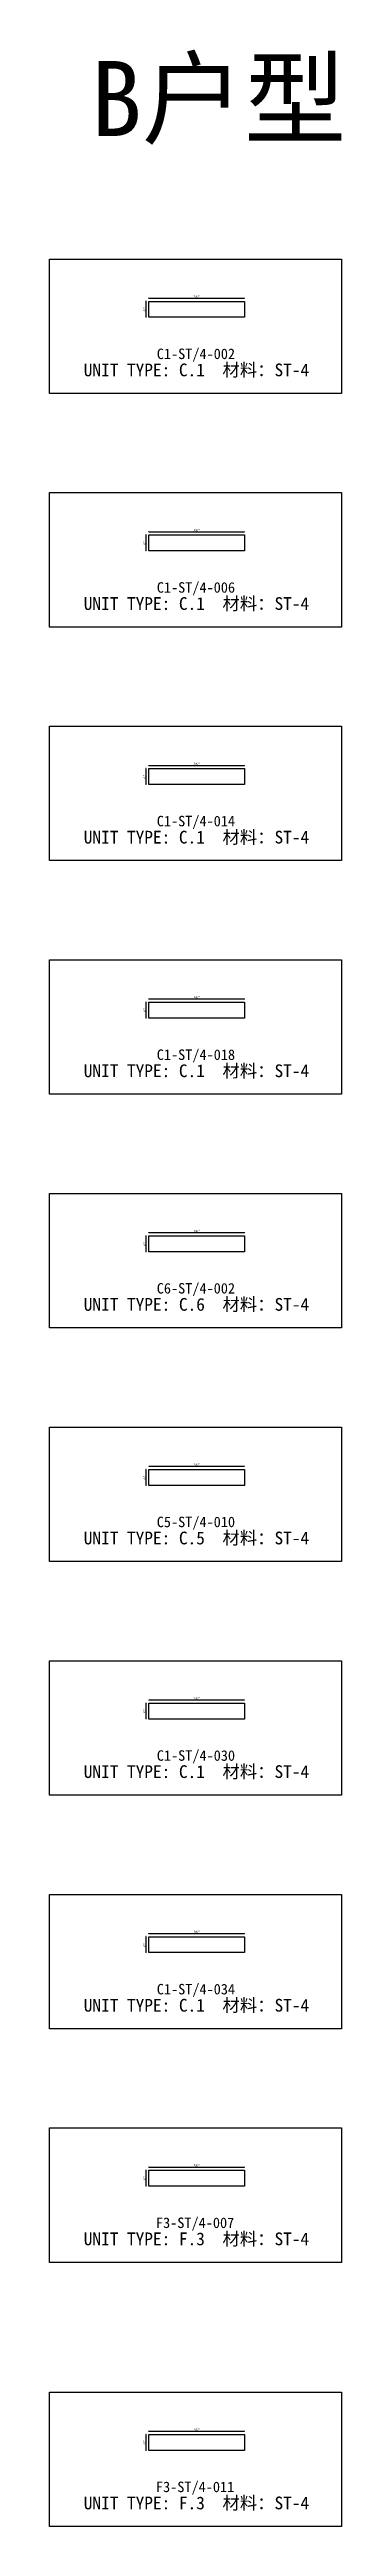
# Model space of a CAD drawing. Header units: millimetres. Extents: x -46966 to 138077, y -48408 to 2116.
# Drawn here: x 22269 to 25061, y -21592 to 2047 of the extents above; entities that cross this region are included whole.
import ezdxf
from ezdxf.enums import TextEntityAlignment as Align

# ---------------------------------------------------------------- set-up
doc = ezdxf.new("R2010")
doc.units = ezdxf.units.MM
doc.layers.add('PART_NUMBER', color=3, linetype='Continuous')
doc.styles.add('样式 1', font='')
doc.styles.get('样式 1').set_extended_font_data('NSimSun')
doc.dimstyles.new('副本 ISO-25', dxfattribs={"dimtxt": 25, "dimasz": 10, "dimexe": 1.5, "dimexo": 0.5, "dimtad": 1, "dimlfac": 0.03937, "dimlunit": 5, "dimtxsty": '样式 1', "dimblk": 'ARCHTICK', "dimcen": 2.5, "dimclrd": 256, "dimclrt": 1, "dimazin": 3, "dimtfac": 1, "dimtmove": 0, "dimatfit": 3, "dimfxlon": 1})

msp = doc.modelspace()

# ---------------------------------------------------------------- texts
at = {"style": '样式 1'}
for s, height, p in [('B户型', 716.2262, (22666.089, 1221.173)), ('材料：ST-4', 121.5865, (23923.236, -1071.636)), ('UNIT TYPE: C.1', 121.5865, (22596.955, -1071.636)), ('UNIT TYPE: C.1', 121.5865, (22596.955, -3301.203)), ('材料：ST-4', 121.5865, (23923.236, -3301.203)), ('UNIT TYPE: C.1', 121.5865, (22596.955, -5530.771)), ('材料：ST-4', 121.5865, (23923.236, -5530.771)), ('UNIT TYPE: C.1', 121.5865, (22596.955, -7760.338)), ('材料：ST-4', 121.5865, (23923.236, -7760.338)), ('UNIT TYPE: C.6', 121.5865, (22596.955, -9989.905)), ('材料：ST-4', 121.5865, (23923.236, -9989.905)), ('UNIT TYPE: C.5', 121.5865, (22596.955, -12219.472)), ('材料：ST-4', 121.5865, (23923.236, -12219.472)), ('UNIT TYPE: C.1', 121.5865, (22596.955, -14449.039)), ('材料：ST-4', 121.5865, (23923.236, -14449.039)), ('材料：ST-4', 121.5865, (23923.236, -16678.607)), ('UNIT TYPE: C.1', 121.5865, (22596.955, -16678.607)), ('UNIT TYPE: F.3', 121.5865, (22596.955, -18908.174)), ('材料：ST-4', 121.5865, (23923.236, -18908.174)), ('UNIT TYPE: F.3', 121.5865, (22596.955, -21428.592)), ('材料：ST-4', 121.5865, (23923.236, -21428.592))]:
    msp.add_text(s, height=height, dxfattribs=at).set_placement(p)
at = {"layer": 'PART_NUMBER', "color": 3, "style": '样式 1'}
for s, p in [('C1-ST/4-002', (23669.19, -857.31)), ('C1-ST/4-006', (23669.19, -3086.877)), ('C1-ST/4-014', (23669.19, -5316.444)), ('C1-ST/4-018', (23669.19, -7546.011)), ('C6-ST/4-002', (23669.19, -9775.578)), ('C5-ST/4-010', (23669.19, -12005.146)), ('C1-ST/4-030', (23669.19, -14234.713)), ('C1-ST/4-034', (23669.19, -16464.28)), ('F3-ST/4-007', (23661.414, -18693.847)), ('F3-ST/4-011', (23661.414, -21214.265))]:
    msp.add_text(s, height=100, dxfattribs=at).set_placement(p, align=Align.MIDDLE_CENTER)

# ---------------------------------------------------------------- blocks, each defined once
blk = doc.blocks.new('_ArchTick')
at = {"color": 0, "linetype": 'ByBlock', "const_width": 0.15}
blk.add_lwpolyline([(-0.5, -0.5), (0.5, 0.5)], dxfattribs=at)
blk = doc.blocks.new('*D731')
at = {"color": 0, "lineweight": -2, "transparency": 16777216}
for p, q in [((23219, -327), (23219, -324)), ((24133, -327), (24133, -324))]:
    blk.add_line(p, q, dxfattribs=at)
at = {"lineweight": -2, "transparency": 16777216}
blk.add_line((23219, -326), (24133, -326), dxfattribs=at)
at = {"layer": 'Defpoints', "color": 0, "transparency": 16777216}
for p in [(23219, -356), (24133, -326), (24133, -356)]:
    blk.add_point(p, dxfattribs=at)
at = {"lineweight": -2, "transparency": 16777216, "xscale": 10, "yscale": 10, "zscale": 10, "rotation": 180}
blk.add_blockref('_ArchTick', (23219, -326), dxfattribs=at)
at = {"lineweight": -2, "transparency": 16777216, "xscale": 10, "yscale": 10, "zscale": 10}
blk.add_blockref('_ArchTick', (24133, -326), dxfattribs=at)
at = {"color": 1, "transparency": 16777216, "insert": (23676, -313), "char_height": 25, "attachment_point": 5, "style": '样式 1'}
blk.add_mtext('\\A1;36"', dxfattribs=at)
blk = doc.blocks.new('*D732')
at = {"color": 0, "lineweight": -2, "transparency": 16777216}
for p, q in [((23194, -356), (23191, -356)), ((23194, -509), (23191, -509))]:
    blk.add_line(p, q, dxfattribs=at)
at = {"lineweight": -2, "transparency": 16777216}
blk.add_line((23193, -509), (23193, -356), dxfattribs=at)
at = {"layer": 'Defpoints', "color": 0, "transparency": 16777216}
for p in [(23193, -356), (23219, -356), (23219, -509)]:
    blk.add_point(p, dxfattribs=at)
at = {"lineweight": -2, "transparency": 16777216, "xscale": 10, "yscale": 10, "zscale": 10}
for p, rotation in [((23193, -356), 90), ((23193, -509), 270)]:
    blk.add_blockref('_ArchTick', p, dxfattribs=dict(at, rotation=rotation))
at = {"color": 1, "transparency": 16777216, "insert": (23180, -433), "char_height": 25, "attachment_point": 5, "rotation": 90, "style": '样式 1'}
blk.add_mtext('\\A1;6"', dxfattribs=at)
blk = doc.blocks.new('*D741')
at = {"color": 0, "lineweight": -2, "transparency": 16777216}
for p, q in [((23219, -2556), (23219, -2554)), ((24133, -2556), (24133, -2554))]:
    blk.add_line(p, q, dxfattribs=at)
at = {"lineweight": -2, "transparency": 16777216}
blk.add_line((23219, -2555), (24133, -2555), dxfattribs=at)
at = {"layer": 'Defpoints', "color": 0, "transparency": 16777216}
for p in [(23219, -2586), (24133, -2555), (24133, -2586)]:
    blk.add_point(p, dxfattribs=at)
at = {"lineweight": -2, "transparency": 16777216, "xscale": 10, "yscale": 10, "zscale": 10, "rotation": 180}
blk.add_blockref('_ArchTick', (23219, -2555), dxfattribs=at)
at = {"lineweight": -2, "transparency": 16777216, "xscale": 10, "yscale": 10, "zscale": 10}
blk.add_blockref('_ArchTick', (24133, -2555), dxfattribs=at)
at = {"color": 1, "transparency": 16777216, "insert": (23676, -2542), "char_height": 25, "attachment_point": 5, "style": '样式 1'}
blk.add_mtext('\\A1;36"', dxfattribs=at)
blk = doc.blocks.new('*D742')
at = {"color": 0, "lineweight": -2, "transparency": 16777216}
for p, q in [((23194, -2586), (23191, -2586)), ((23194, -2738), (23191, -2738))]:
    blk.add_line(p, q, dxfattribs=at)
at = {"lineweight": -2, "transparency": 16777216}
blk.add_line((23193, -2738), (23193, -2586), dxfattribs=at)
at = {"layer": 'Defpoints', "color": 0, "transparency": 16777216}
for p in [(23193, -2586), (23219, -2586), (23219, -2738)]:
    blk.add_point(p, dxfattribs=at)
at = {"lineweight": -2, "transparency": 16777216, "xscale": 10, "yscale": 10, "zscale": 10}
for p, rotation in [((23193, -2586), 90), ((23193, -2738), 270)]:
    blk.add_blockref('_ArchTick', p, dxfattribs=dict(at, rotation=rotation))
at = {"color": 1, "transparency": 16777216, "insert": (23180, -2662), "char_height": 25, "attachment_point": 5, "rotation": 90, "style": '样式 1'}
blk.add_mtext('\\A1;6"', dxfattribs=at)
blk = doc.blocks.new('*D751')
at = {"color": 0, "lineweight": -2, "transparency": 16777216}
for p, q in [((23219, -4786), (23219, -4783)), ((24133, -4786), (24133, -4783))]:
    blk.add_line(p, q, dxfattribs=at)
at = {"lineweight": -2, "transparency": 16777216}
blk.add_line((23219, -4785), (24133, -4785), dxfattribs=at)
at = {"layer": 'Defpoints', "color": 0, "transparency": 16777216}
for p in [(23219, -4816), (24133, -4785), (24133, -4816)]:
    blk.add_point(p, dxfattribs=at)
at = {"lineweight": -2, "transparency": 16777216, "xscale": 10, "yscale": 10, "zscale": 10, "rotation": 180}
blk.add_blockref('_ArchTick', (23219, -4785), dxfattribs=at)
at = {"lineweight": -2, "transparency": 16777216, "xscale": 10, "yscale": 10, "zscale": 10}
blk.add_blockref('_ArchTick', (24133, -4785), dxfattribs=at)
at = {"color": 1, "transparency": 16777216, "insert": (23676, -4772), "char_height": 25, "attachment_point": 5, "style": '样式 1'}
blk.add_mtext('\\A1;36"', dxfattribs=at)
blk = doc.blocks.new('*D752')
at = {"color": 0, "lineweight": -2, "transparency": 16777216}
for p, q in [((23194, -4816), (23191, -4816)), ((23194, -4968), (23191, -4968))]:
    blk.add_line(p, q, dxfattribs=at)
at = {"lineweight": -2, "transparency": 16777216}
blk.add_line((23193, -4968), (23193, -4816), dxfattribs=at)
at = {"layer": 'Defpoints', "color": 0, "transparency": 16777216}
for p in [(23193, -4816), (23219, -4816), (23219, -4968)]:
    blk.add_point(p, dxfattribs=at)
at = {"lineweight": -2, "transparency": 16777216, "xscale": 10, "yscale": 10, "zscale": 10}
for p, rotation in [((23193, -4816), 90), ((23193, -4968), 270)]:
    blk.add_blockref('_ArchTick', p, dxfattribs=dict(at, rotation=rotation))
at = {"color": 1, "transparency": 16777216, "insert": (23180, -4892), "char_height": 25, "attachment_point": 5, "rotation": 90, "style": '样式 1'}
blk.add_mtext('\\A1;6"', dxfattribs=at)
blk = doc.blocks.new('*D754')
at = {"color": 0, "lineweight": -2, "transparency": 16777216}
for p, q in [((23219, -7015), (23219, -7013)), ((24133, -7015), (24133, -7013))]:
    blk.add_line(p, q, dxfattribs=at)
at = {"lineweight": -2, "transparency": 16777216}
blk.add_line((23219, -7014), (24133, -7014), dxfattribs=at)
at = {"layer": 'Defpoints', "color": 0, "transparency": 16777216}
for p in [(23219, -7045), (24133, -7014), (24133, -7045)]:
    blk.add_point(p, dxfattribs=at)
at = {"lineweight": -2, "transparency": 16777216, "xscale": 10, "yscale": 10, "zscale": 10, "rotation": 180}
blk.add_blockref('_ArchTick', (23219, -7014), dxfattribs=at)
at = {"lineweight": -2, "transparency": 16777216, "xscale": 10, "yscale": 10, "zscale": 10}
blk.add_blockref('_ArchTick', (24133, -7014), dxfattribs=at)
at = {"color": 1, "transparency": 16777216, "insert": (23676, -7001), "char_height": 25, "attachment_point": 5, "style": '样式 1'}
blk.add_mtext('\\A1;36"', dxfattribs=at)
blk = doc.blocks.new('*D755')
at = {"color": 0, "lineweight": -2, "transparency": 16777216}
for p, q in [((23194, -7045), (23191, -7045)), ((23194, -7198), (23191, -7198))]:
    blk.add_line(p, q, dxfattribs=at)
at = {"lineweight": -2, "transparency": 16777216}
blk.add_line((23193, -7198), (23193, -7045), dxfattribs=at)
at = {"layer": 'Defpoints', "color": 0, "transparency": 16777216}
for p in [(23193, -7045), (23219, -7045), (23219, -7198)]:
    blk.add_point(p, dxfattribs=at)
at = {"lineweight": -2, "transparency": 16777216, "xscale": 10, "yscale": 10, "zscale": 10}
for p, rotation in [((23193, -7045), 90), ((23193, -7198), 270)]:
    blk.add_blockref('_ArchTick', p, dxfattribs=dict(at, rotation=rotation))
at = {"color": 1, "transparency": 16777216, "insert": (23180, -7121), "char_height": 25, "attachment_point": 5, "rotation": 90, "style": '样式 1'}
blk.add_mtext('\\A1;6"', dxfattribs=at)
blk = doc.blocks.new('*D781')
at = {"color": 0, "lineweight": -2, "transparency": 16777216}
for p, q in [((23219, -11474), (23219, -11472)), ((24133, -11474), (24133, -11472))]:
    blk.add_line(p, q, dxfattribs=at)
at = {"lineweight": -2, "transparency": 16777216}
blk.add_line((23219, -11473), (24133, -11473), dxfattribs=at)
at = {"layer": 'Defpoints', "color": 0, "transparency": 16777216}
for p in [(23219, -11504), (24133, -11473), (24133, -11504)]:
    blk.add_point(p, dxfattribs=at)
at = {"lineweight": -2, "transparency": 16777216, "xscale": 10, "yscale": 10, "zscale": 10, "rotation": 180}
blk.add_blockref('_ArchTick', (23219, -11473), dxfattribs=at)
at = {"lineweight": -2, "transparency": 16777216, "xscale": 10, "yscale": 10, "zscale": 10}
blk.add_blockref('_ArchTick', (24133, -11473), dxfattribs=at)
at = {"color": 1, "transparency": 16777216, "insert": (23676, -11460), "char_height": 25, "attachment_point": 5, "style": '样式 1'}
blk.add_mtext('\\A1;36"', dxfattribs=at)
blk = doc.blocks.new('*D782')
at = {"color": 0, "lineweight": -2, "transparency": 16777216}
for p, q in [((23194, -11504), (23191, -11504)), ((23194, -11657), (23191, -11657))]:
    blk.add_line(p, q, dxfattribs=at)
at = {"lineweight": -2, "transparency": 16777216}
blk.add_line((23193, -11657), (23193, -11504), dxfattribs=at)
at = {"layer": 'Defpoints', "color": 0, "transparency": 16777216}
for p in [(23193, -11504), (23219, -11504), (23219, -11657)]:
    blk.add_point(p, dxfattribs=at)
at = {"lineweight": -2, "transparency": 16777216, "xscale": 10, "yscale": 10, "zscale": 10}
for p, rotation in [((23193, -11504), 90), ((23193, -11657), 270)]:
    blk.add_blockref('_ArchTick', p, dxfattribs=dict(at, rotation=rotation))
at = {"color": 1, "transparency": 16777216, "insert": (23180, -11581), "char_height": 25, "attachment_point": 5, "rotation": 90, "style": '样式 1'}
blk.add_mtext('\\A1;6"', dxfattribs=at)
blk = doc.blocks.new('*D783')
at = {"color": 0, "lineweight": -2, "transparency": 16777216}
for p, q in [((23219, -9245), (23219, -9242)), ((24133, -9245), (24133, -9242))]:
    blk.add_line(p, q, dxfattribs=at)
at = {"lineweight": -2, "transparency": 16777216}
blk.add_line((23219, -9244), (24133, -9244), dxfattribs=at)
at = {"layer": 'Defpoints', "color": 0, "transparency": 16777216}
for p in [(23219, -9275), (24133, -9244), (24133, -9275)]:
    blk.add_point(p, dxfattribs=at)
at = {"lineweight": -2, "transparency": 16777216, "xscale": 10, "yscale": 10, "zscale": 10, "rotation": 180}
blk.add_blockref('_ArchTick', (23219, -9244), dxfattribs=at)
at = {"lineweight": -2, "transparency": 16777216, "xscale": 10, "yscale": 10, "zscale": 10}
blk.add_blockref('_ArchTick', (24133, -9244), dxfattribs=at)
at = {"color": 1, "transparency": 16777216, "insert": (23676, -9231), "char_height": 25, "attachment_point": 5, "style": '样式 1'}
blk.add_mtext('\\A1;36"', dxfattribs=at)
blk = doc.blocks.new('*D784')
at = {"color": 0, "lineweight": -2, "transparency": 16777216}
for p, q in [((23194, -9275), (23191, -9275)), ((23194, -9427), (23191, -9427))]:
    blk.add_line(p, q, dxfattribs=at)
at = {"lineweight": -2, "transparency": 16777216}
blk.add_line((23193, -9427), (23193, -9275), dxfattribs=at)
at = {"layer": 'Defpoints', "color": 0, "transparency": 16777216}
for p in [(23193, -9275), (23219, -9275), (23219, -9427)]:
    blk.add_point(p, dxfattribs=at)
at = {"lineweight": -2, "transparency": 16777216, "xscale": 10, "yscale": 10, "zscale": 10}
for p, rotation in [((23193, -9275), 90), ((23193, -9427), 270)]:
    blk.add_blockref('_ArchTick', p, dxfattribs=dict(at, rotation=rotation))
at = {"color": 1, "transparency": 16777216, "insert": (23180, -9351), "char_height": 25, "attachment_point": 5, "rotation": 90, "style": '样式 1'}
blk.add_mtext('\\A1;6"', dxfattribs=at)
blk = doc.blocks.new('*D793')
at = {"color": 0, "lineweight": -2, "transparency": 16777216}
for p, q in [((23219, -13704), (23219, -13702)), ((24133, -13704), (24133, -13702))]:
    blk.add_line(p, q, dxfattribs=at)
at = {"lineweight": -2, "transparency": 16777216}
blk.add_line((23219, -13703), (24133, -13703), dxfattribs=at)
at = {"layer": 'Defpoints', "color": 0, "transparency": 16777216}
for p in [(24133, -13703), (23219, -13734), (24133, -13734)]:
    blk.add_point(p, dxfattribs=at)
at = {"lineweight": -2, "transparency": 16777216, "xscale": 10, "yscale": 10, "zscale": 10, "rotation": 180}
blk.add_blockref('_ArchTick', (23219, -13703), dxfattribs=at)
at = {"lineweight": -2, "transparency": 16777216, "xscale": 10, "yscale": 10, "zscale": 10}
blk.add_blockref('_ArchTick', (24133, -13703), dxfattribs=at)
at = {"color": 1, "transparency": 16777216, "insert": (23676, -13690), "char_height": 25, "attachment_point": 5, "style": '样式 1'}
blk.add_mtext('\\A1;36"', dxfattribs=at)
blk = doc.blocks.new('*D794')
at = {"color": 0, "lineweight": -2, "transparency": 16777216}
for p, q in [((23194, -13734), (23191, -13734)), ((23194, -13886), (23191, -13886))]:
    blk.add_line(p, q, dxfattribs=at)
at = {"lineweight": -2, "transparency": 16777216}
blk.add_line((23193, -13886), (23193, -13734), dxfattribs=at)
at = {"layer": 'Defpoints', "color": 0, "transparency": 16777216}
for p in [(23193, -13734), (23219, -13734), (23219, -13886)]:
    blk.add_point(p, dxfattribs=at)
at = {"lineweight": -2, "transparency": 16777216, "xscale": 10, "yscale": 10, "zscale": 10}
for p, rotation in [((23193, -13734), 90), ((23193, -13886), 270)]:
    blk.add_blockref('_ArchTick', p, dxfattribs=dict(at, rotation=rotation))
at = {"color": 1, "transparency": 16777216, "insert": (23180, -13810), "char_height": 25, "attachment_point": 5, "rotation": 90, "style": '样式 1'}
blk.add_mtext('\\A1;6"', dxfattribs=at)
blk = doc.blocks.new('*D803')
at = {"color": 0, "lineweight": -2, "transparency": 16777216}
for p, q in [((23219, -15934), (23219, -15931)), ((24133, -15934), (24133, -15931))]:
    blk.add_line(p, q, dxfattribs=at)
at = {"lineweight": -2, "transparency": 16777216}
blk.add_line((23219, -15933), (24133, -15933), dxfattribs=at)
at = {"layer": 'Defpoints', "color": 0, "transparency": 16777216}
for p in [(23219, -15963), (24133, -15933), (24133, -15963)]:
    blk.add_point(p, dxfattribs=at)
at = {"lineweight": -2, "transparency": 16777216, "xscale": 10, "yscale": 10, "zscale": 10, "rotation": 180}
blk.add_blockref('_ArchTick', (23219, -15933), dxfattribs=at)
at = {"lineweight": -2, "transparency": 16777216, "xscale": 10, "yscale": 10, "zscale": 10}
blk.add_blockref('_ArchTick', (24133, -15933), dxfattribs=at)
at = {"color": 1, "transparency": 16777216, "insert": (23676, -15919), "char_height": 25, "attachment_point": 5, "style": '样式 1'}
blk.add_mtext('\\A1;36"', dxfattribs=at)
blk = doc.blocks.new('*D804')
at = {"color": 0, "lineweight": -2, "transparency": 16777216}
for p, q in [((23194, -15963), (23191, -15963)), ((23194, -16116), (23191, -16116))]:
    blk.add_line(p, q, dxfattribs=at)
at = {"lineweight": -2, "transparency": 16777216}
blk.add_line((23193, -16116), (23193, -15963), dxfattribs=at)
at = {"layer": 'Defpoints', "color": 0, "transparency": 16777216}
for p in [(23193, -15963), (23219, -15963), (23219, -16116)]:
    blk.add_point(p, dxfattribs=at)
at = {"lineweight": -2, "transparency": 16777216, "xscale": 10, "yscale": 10, "zscale": 10}
for p, rotation in [((23193, -15963), 90), ((23193, -16116), 270)]:
    blk.add_blockref('_ArchTick', p, dxfattribs=dict(at, rotation=rotation))
at = {"color": 1, "transparency": 16777216, "insert": (23180, -16040), "char_height": 25, "attachment_point": 5, "rotation": 90, "style": '样式 1'}
blk.add_mtext('\\A1;6"', dxfattribs=at)
blk = doc.blocks.new('*D815')
at = {"color": 0, "lineweight": -2, "transparency": 16777216}
for p, q in [((23219, -18163), (23219, -18161)), ((24133, -18163), (24133, -18161))]:
    blk.add_line(p, q, dxfattribs=at)
at = {"lineweight": -2, "transparency": 16777216}
blk.add_line((23219, -18162), (24133, -18162), dxfattribs=at)
at = {"layer": 'Defpoints', "color": 0, "transparency": 16777216}
for p in [(23219, -18193), (24133, -18162), (24133, -18193)]:
    blk.add_point(p, dxfattribs=at)
at = {"lineweight": -2, "transparency": 16777216, "xscale": 10, "yscale": 10, "zscale": 10, "rotation": 180}
blk.add_blockref('_ArchTick', (23219, -18162), dxfattribs=at)
at = {"lineweight": -2, "transparency": 16777216, "xscale": 10, "yscale": 10, "zscale": 10}
blk.add_blockref('_ArchTick', (24133, -18162), dxfattribs=at)
at = {"color": 1, "transparency": 16777216, "insert": (23676, -18149), "char_height": 25, "attachment_point": 5, "style": '样式 1'}
blk.add_mtext('\\A1;36"', dxfattribs=at)
blk = doc.blocks.new('*D816')
at = {"color": 0, "lineweight": -2, "transparency": 16777216}
for p, q in [((23194, -18193), (23191, -18193)), ((23194, -18345), (23191, -18345))]:
    blk.add_line(p, q, dxfattribs=at)
at = {"lineweight": -2, "transparency": 16777216}
blk.add_line((23193, -18345), (23193, -18193), dxfattribs=at)
at = {"layer": 'Defpoints', "color": 0, "transparency": 16777216}
for p in [(23193, -18193), (23219, -18193), (23219, -18345)]:
    blk.add_point(p, dxfattribs=at)
at = {"lineweight": -2, "transparency": 16777216, "xscale": 10, "yscale": 10, "zscale": 10}
for p, rotation in [((23193, -18193), 90), ((23193, -18345), 270)]:
    blk.add_blockref('_ArchTick', p, dxfattribs=dict(at, rotation=rotation))
at = {"color": 1, "transparency": 16777216, "insert": (23180, -18269), "char_height": 25, "attachment_point": 5, "rotation": 90, "style": '样式 1'}
blk.add_mtext('\\A1;6"', dxfattribs=at)
blk = doc.blocks.new('*D827')
at = {"color": 0, "lineweight": -2, "transparency": 16777216}
for p, q in [((23219, -20684), (23219, -20681)), ((24133, -20684), (24133, -20681))]:
    blk.add_line(p, q, dxfattribs=at)
at = {"lineweight": -2, "transparency": 16777216}
blk.add_line((23219, -20683), (24133, -20683), dxfattribs=at)
at = {"layer": 'Defpoints', "color": 0, "transparency": 16777216}
for p in [(23219, -20713), (24133, -20683), (24133, -20713)]:
    blk.add_point(p, dxfattribs=at)
at = {"lineweight": -2, "transparency": 16777216, "xscale": 10, "yscale": 10, "zscale": 10, "rotation": 180}
blk.add_blockref('_ArchTick', (23219, -20683), dxfattribs=at)
at = {"lineweight": -2, "transparency": 16777216, "xscale": 10, "yscale": 10, "zscale": 10}
blk.add_blockref('_ArchTick', (24133, -20683), dxfattribs=at)
at = {"color": 1, "transparency": 16777216, "insert": (23676, -20669), "char_height": 25, "attachment_point": 5, "style": '样式 1'}
blk.add_mtext('\\A1;36"', dxfattribs=at)
blk = doc.blocks.new('*D828')
at = {"color": 0, "lineweight": -2, "transparency": 16777216}
for p, q in [((23194, -20713), (23191, -20713)), ((23194, -20866), (23191, -20866))]:
    blk.add_line(p, q, dxfattribs=at)
at = {"lineweight": -2, "transparency": 16777216}
blk.add_line((23193, -20866), (23193, -20713), dxfattribs=at)
at = {"layer": 'Defpoints', "color": 0, "transparency": 16777216}
for p in [(23193, -20713), (23219, -20713), (23219, -20866)]:
    blk.add_point(p, dxfattribs=at)
at = {"lineweight": -2, "transparency": 16777216, "xscale": 10, "yscale": 10, "zscale": 10}
for p, rotation in [((23193, -20713), 90), ((23193, -20866), 270)]:
    blk.add_blockref('_ArchTick', p, dxfattribs=dict(at, rotation=rotation))
at = {"color": 1, "transparency": 16777216, "insert": (23180, -20790), "char_height": 25, "attachment_point": 5, "rotation": 90, "style": '样式 1'}
blk.add_mtext('\\A1;6"', dxfattribs=at)

# ---------------------------------------------------------------- dimensions: what is measured, and where the dimension line sits
for base, p1, p2, picture, middle in [((23192.811, -356.479), (23218.646, -508.879), (23218.646, -356.479), '*D732', (23179.686, -432.679)), ((23192.811, -2586.046), (23218.646, -2738.446), (23218.646, -2586.046), '*D742', (23179.686, -2662.246)), ((23192.811, -4815.614), (23218.646, -4968.014), (23218.646, -4815.614), '*D752', (23179.686, -4891.814)), ((23192.811, -7045.181), (23218.646, -7197.581), (23218.646, -7045.181), '*D755', (23179.686, -7121.381)), ((23192.811, -9274.748), (23218.646, -9427.148), (23218.646, -9274.748), '*D784', (23179.686, -9350.948)), ((23192.811, -11504.315), (23218.646, -11656.715), (23218.646, -11504.315), '*D782', (23179.686, -11580.515)), ((23192.811, -13733.882), (23218.646, -13886.282), (23218.646, -13733.882), '*D794', (23179.686, -13810.082)), ((23192.811, -15963.45), (23218.646, -16115.85), (23218.646, -15963.45), '*D804', (23179.686, -16039.65)), ((23192.811, -18193.017), (23218.646, -18345.417), (23218.646, -18193.017), '*D816', (23179.686, -18269.217)), ((23192.811, -20713.435), (23218.646, -20865.835), (23218.646, -20713.435), '*D828', (23179.686, -20789.635))]:
    dim = msp.add_linear_dim(base=base, p1=p1, p2=p2, angle=90, dimstyle='副本 ISO-25')
    dim.commit()
    dim.dimension.update_dxf_attribs({"geometry": picture, "text_midpoint": middle})
for base, p1, p2, picture, middle in [((24133.046, -325.643), (23218.646, -356.479), (24133.046, -356.479), '*D731', (23675.846, -312.518)), ((24133.046, -2555.211), (23218.646, -2586.046), (24133.046, -2586.046), '*D741', (23675.846, -2542.086)), ((24133.046, -4784.778), (23218.646, -4815.614), (24133.046, -4815.614), '*D751', (23675.846, -4771.653)), ((24133.046, -7014.345), (23218.646, -7045.181), (24133.046, -7045.181), '*D754', (23675.846, -7001.22)), ((24133.046, -9243.912), (23218.646, -9274.748), (24133.046, -9274.748), '*D783', (23675.846, -9230.787)), ((24133.046, -11473.479), (23218.646, -11504.315), (24133.046, -11504.315), '*D781', (23675.846, -11460.354)), ((24133.046, -13703.047), (23218.646, -13733.882), (24133.046, -13733.882), '*D793', (23675.846, -13689.922)), ((24133.046, -15932.614), (23218.646, -15963.45), (24133.046, -15963.45), '*D803', (23675.846, -15919.489)), ((24133.046, -18162.181), (23218.646, -18193.017), (24133.046, -18193.017), '*D815', (23675.846, -18149.056)), ((24133.046, -20682.599), (23218.646, -20713.435), (24133.046, -20713.435), '*D827', (23675.846, -20669.474))]:
    dim = msp.add_linear_dim(base=base, p1=p1, p2=p2, dimstyle='副本 ISO-25')
    dim.commit()
    dim.dimension.update_dxf_attribs({"geometry": picture, "text_midpoint": middle})

# ---------------------------------------------------------------- linework, layer by layer
at = {"color": 1}
for points in [[(22269.327, 47.257), (25061.201, 47.257), (25061.201, -1235.14), (22269.327, -1235.14)], [(22269.327, -2182.31), (25061.201, -2182.31), (25061.201, -3464.708), (22269.327, -3464.708)], [(22269.327, -4411.877), (25061.201, -4411.877), (25061.201, -5694.275), (22269.327, -5694.275)], [(22269.327, -6641.444), (25061.201, -6641.444), (25061.201, -7923.842), (22269.327, -7923.842)], [(22269.327, -8871.012), (25061.201, -8871.012), (25061.201, -10153.409), (22269.327, -10153.409)], [(22269.327, -11100.579), (25061.201, -11100.579), (25061.201, -12382.976), (22269.327, -12382.976)], [(22269.327, -13330.146), (25061.201, -13330.146), (25061.201, -14612.544), (22269.327, -14612.544)], [(22269.327, -15559.713), (25061.201, -15559.713), (25061.201, -16842.111), (22269.327, -16842.111)], [(22269.327, -17789.28), (25061.201, -17789.28), (25061.201, -19071.678), (22269.327, -19071.678)], [(22269.327, -20309.699), (25061.201, -20309.699), (25061.201, -21592.096), (22269.327, -21592.096)]]:
    msp.add_lwpolyline(points, close=True, dxfattribs=at)
for points in [[(23218.646, -356.479), (24133.046, -356.479), (24133.046, -508.879), (23218.646, -508.879)], [(23218.646, -2586.046), (24133.046, -2586.046), (24133.046, -2738.446), (23218.646, -2738.446)], [(23218.646, -4815.614), (24133.046, -4815.614), (24133.046, -4968.014), (23218.646, -4968.014)], [(23218.646, -7045.181), (24133.046, -7045.181), (24133.046, -7197.581), (23218.646, -7197.581)], [(23218.646, -9274.748), (24133.046, -9274.748), (24133.046, -9427.148), (23218.646, -9427.148)], [(23218.646, -11504.315), (24133.046, -11504.315), (24133.046, -11656.715), (23218.646, -11656.715)], [(23218.646, -13733.882), (24133.046, -13733.882), (24133.046, -13886.282), (23218.646, -13886.282)], [(23218.646, -15963.45), (24133.046, -15963.45), (24133.046, -16115.85), (23218.646, -16115.85)], [(23218.646, -18193.017), (24133.046, -18193.017), (24133.046, -18345.417), (23218.646, -18345.417)], [(23218.646, -20713.435), (24133.046, -20713.435), (24133.046, -20865.835), (23218.646, -20865.835)]]:
    msp.add_lwpolyline(points, close=True)

msp.set_redraw_order([(e.dxf.handle, doc.entitydb.next_handle()) for e in msp.query("TEXT MTEXT ATTDEF DIMENSION ARC_DIMENSION")])  # texts and dimensions are drawn at this point

doc.saveas('drawing.dxf')
